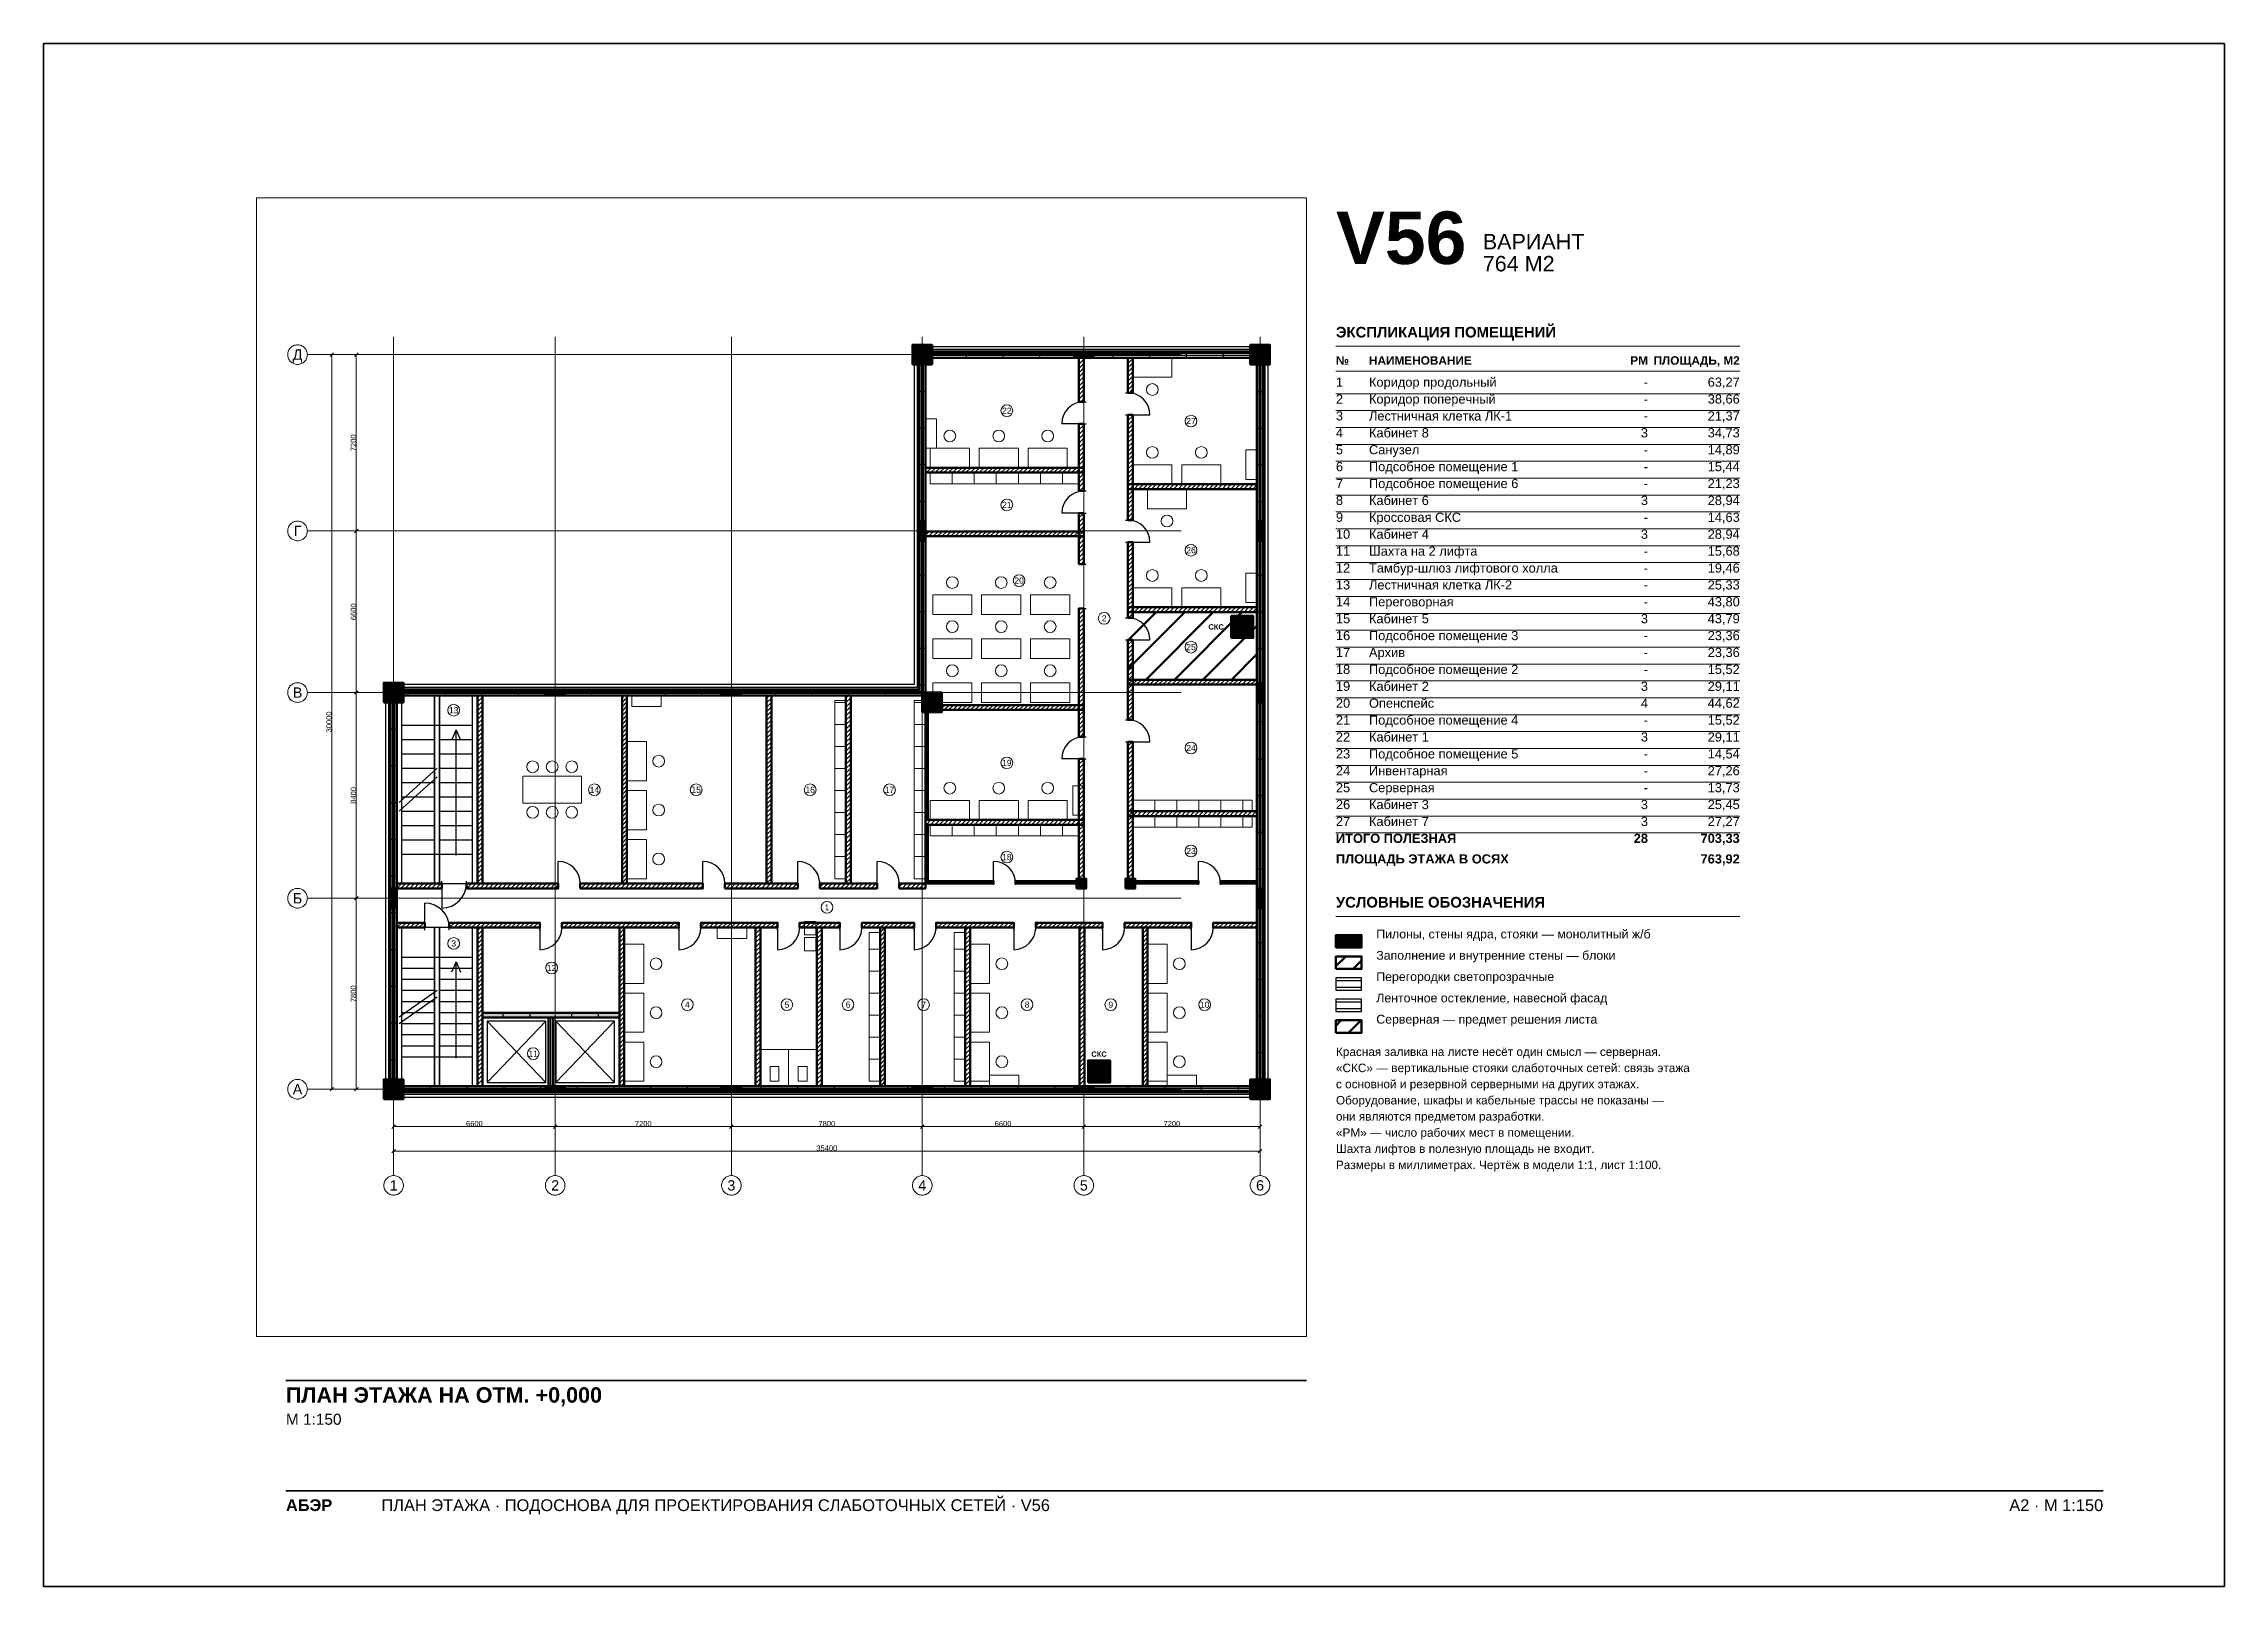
# Paper-space layout 'A2-1-100' of a CAD drawing. Header units: millimetres. Extents: x 0 to 594, y 0 to 420.
# The model-space entities are those that its viewports show. They can reach past a viewport. Long polylines and large blocks are cut down to what shows.
import ezdxf
from ezdxf.enums import TextEntityAlignment as Align

# ---------------------------------------------------------------- set-up
doc = ezdxf.new("R2010")
doc.units = ezdxf.units.MM
doc.linetypes.add('CENTER2', pattern=[2.541, 1.587, -0.318, 0.318, -0.318])
for name, color, linetype, lineweight in [('A-ANNO-LEGEND', 7, 'CONTINUOUS', 18), ('A-ANNO-NOTES', 8, 'CONTINUOUS', 13), ('A-ANNO-ROOM', 7, 'CONTINUOUS', 18), ('A-ANNO-TABLE', 7, 'CONTINUOUS', 18), ('A-DIMS', 8, 'CONTINUOUS', 13), ('A-DOOR', 3, 'CONTINUOUS', 25), ('A-ELEV', 7, 'CONTINUOUS', 25), ('A-FACADE-PANEL', 8, 'CONTINUOUS', 25), ('A-FURN', 8, 'CONTINUOUS', 18), ('A-GLAZ-RIBBON', 5, 'CONTINUOUS', 25), ('A-GRID', 8, 'CENTER2', 13), ('A-HATCH', 9, 'CONTINUOUS', 9), ('A-OUTLINE', 7, 'CONTINUOUS', 50), ('A-SANI', 8, 'CONTINUOUS', 18), ('A-STAIR', 7, 'CONTINUOUS', 25), ('A-TITLE', 7, 'CONTINUOUS', 35), ('A-VIEWPORT', 8, 'CONTINUOUS', 9), ('A-WALL-BLOCK', 9, 'CONTINUOUS', 50), ('A-WALL-GLASS', 4, 'CONTINUOUS', 25), ('A-WALL-RC', 7, 'CONTINUOUS', 50), ('E-SCS-RISER', 1, 'CONTINUOUS', 50), ('E-SERVER-ROOM', 1, 'CONTINUOUS', 50)]:
    doc.layers.add(name, color=color, linetype=linetype, lineweight=lineweight)
doc.styles.add('Arial', font='arial.ttf')
doc.styles.add('Arial-Bold', font='arialbd.ttf')
doc.styles.get("Standard").update_dxf_attribs({"font": 'arial.ttf'})

psp = doc.layouts.new('A2-1-100')

# ---------------------------------------------------------------- texts
at = {"layer": 'A-ANNO-LEGEND'}
for s, height, style, p in [('УСЛОВНЫЕ ОБОЗНАЧЕНИЯ', 2.9, 'Arial-Bold', (352, 184.8)), ('Пилоны, стены ядра, стояки — монолитный ж/б', 2.4, 'Arial', (363, 176.4)), ('Заполнение и внутренние стены — блоки', 2.4, 'Arial', (363, 170.6)), ('Перегородки светопрозрачные', 2.4, 'Arial', (363, 164.8)), ('Ленточное остекление, навесной фасад', 2.4, 'Arial', (363, 159)), ('Серверная — предмет решения листа', 2.4, 'Arial', (363, 153.2))]:
    psp.add_text(s, height=height, dxfattribs=dict(at, style=style)).set_placement(p)
at = {"layer": 'A-ANNO-NOTES', "style": 'Arial'}
for s, p in [('Красная заливка на листе несёт один смысл — серверная.', (352, 144.4)), ('«СКС» — вертикальные стояки слаботочных сетей: связь этажа', (352, 140)), ('с основной и резервной серверными на других этажах.', (352, 135.6)), ('Оборудование, шкафы и кабельные трассы не показаны —', (352, 131.2)), ('они являются предметом разработки.', (352, 126.8)), ('«РМ» — число рабочих мест в помещении.', (352, 122.4)), ('Шахта лифтов в полезную площадь не входит.', (352, 118)), ('Размеры в миллиметрах. Чертёж в модели 1:1, лист 1:100.', (352, 113.6))]:
    psp.add_text(s, height=2.3, dxfattribs=at).set_placement(p)
at = {"layer": 'A-ANNO-TABLE'}
for s, height, style, p in [('ЭКСПЛИКАЦИЯ ПОМЕЩЕНИЙ', 2.9, 'Arial-Bold', (352, 340)), ('№', 2.3, 'Arial-Bold', (352, 332.6)), ('НАИМЕНОВАНИЕ', 2.3, 'Arial-Bold', (361, 332.6)), ('1', 2.5, 'Arial', (352, 326.6)), ('Коридор продольный', 2.5, 'Arial', (361, 326.6)), ('2', 2.5, 'Arial', (352, 322)), ('Коридор поперечный', 2.5, 'Arial', (361, 322)), ('4', 2.5, 'Arial', (352, 312.8)), ('3', 2.5, 'Arial', (352, 317.4)), ('Лестничная клетка ЛК-1', 2.5, 'Arial', (361, 317.4)), ('Кабинет 8', 2.5, 'Arial', (361, 312.8)), ('5', 2.5, 'Arial', (352, 308.2)), ('Санузел', 2.5, 'Arial', (361, 308.2)), ('6', 2.5, 'Arial', (352, 303.6)), ('Подсобное помещение 1', 2.5, 'Arial', (361, 303.6)), ('7', 2.5, 'Arial', (352, 299)), ('Подсобное помещение 6', 2.5, 'Arial', (361, 299)), ('Кабинет 6', 2.5, 'Arial', (361, 294.4)), ('8', 2.5, 'Arial', (352, 294.4)), ('9', 2.5, 'Arial', (352, 289.8)), ('Кроссовая СКС', 2.5, 'Arial', (361, 289.8)), ('10', 2.5, 'Arial', (352, 285.2)), ('Кабинет 4', 2.5, 'Arial', (361, 285.2)), ('11', 2.5, 'Arial', (352, 280.6)), ('Шахта на 2 лифта', 2.5, 'Arial', (361, 280.6)), ('12', 2.5, 'Arial', (352, 276)), ('13', 2.5, 'Arial', (352, 271.4)), ('Лестничная клетка ЛК-2', 2.5, 'Arial', (361, 271.4)), ('Тамбур-шлюз лифтового холла', 2.5, 'Arial', (361, 276)), ('14', 2.5, 'Arial', (352, 266.8)), ('Переговорная', 2.5, 'Arial', (361, 266.8)), ('15', 2.5, 'Arial', (352, 262.2)), ('Кабинет 5', 2.5, 'Arial', (361, 262.2)), ('16', 2.5, 'Arial', (352, 257.6)), ('17', 2.5, 'Arial', (352, 253)), ('Архив', 2.5, 'Arial', (361, 253)), ('Подсобное помещение 3', 2.5, 'Arial', (361, 257.6)), ('18', 2.5, 'Arial', (352, 248.4)), ('Подсобное помещение 2', 2.5, 'Arial', (361, 248.4)), ('19', 2.5, 'Arial', (352, 243.8)), ('Кабинет 2', 2.5, 'Arial', (361, 243.8)), ('20', 2.5, 'Arial', (352, 239.2)), ('Опенспейс', 2.5, 'Arial', (361, 239.2)), ('21', 2.5, 'Arial', (352, 234.6)), ('22', 2.5, 'Arial', (352, 230)), ('Подсобное помещение 4', 2.5, 'Arial', (361, 234.6)), ('Кабинет 1', 2.5, 'Arial', (361, 230)), ('23', 2.5, 'Arial', (352, 225.4)), ('Подсобное помещение 5', 2.5, 'Arial', (361, 225.4)), ('24', 2.5, 'Arial', (352, 220.8)), ('Инвентарная', 2.5, 'Arial', (361, 220.8)), ('25', 2.5, 'Arial', (352, 216.2)), ('26', 2.5, 'Arial', (352, 211.6)), ('Серверная', 2.5, 'Arial', (361, 216.2)), ('Кабинет 3', 2.5, 'Arial', (361, 211.6)), ('27', 2.5, 'Arial', (352, 207)), ('Кабинет 7', 2.5, 'Arial', (361, 207)), ('ИТОГО ПОЛЕЗНАЯ', 2.5, 'Arial-Bold', (352, 202.4)), ('ПЛОЩАДЬ ЭТАЖА В ОСЯХ', 2.5, 'Arial-Bold', (352, 196.8))]:
    psp.add_text(s, height=height, dxfattribs=dict(at, style=style)).set_placement(p)
for s, height, style, p in [('РМ', 2.3, 'Arial-Bold', (437, 332.6)), ('ПЛОЩАДЬ, М2', 2.3, 'Arial-Bold', (462, 332.6)), ('-', 2.5, 'Arial', (437, 326.6)), ('63,27', 2.5, 'Arial', (462, 326.6)), ('-', 2.5, 'Arial', (437, 322)), ('38,66', 2.5, 'Arial', (462, 322)), ('3', 2.5, 'Arial', (437, 312.8)), ('-', 2.5, 'Arial', (437, 317.4)), ('34,73', 2.5, 'Arial', (462, 312.8)), ('21,37', 2.5, 'Arial', (462, 317.4)), ('-', 2.5, 'Arial', (437, 308.2)), ('14,89', 2.5, 'Arial', (462, 308.2)), ('-', 2.5, 'Arial', (437, 303.6)), ('15,44', 2.5, 'Arial', (462, 303.6)), ('-', 2.5, 'Arial', (437, 299)), ('21,23', 2.5, 'Arial', (462, 299)), ('3', 2.5, 'Arial', (437, 294.4)), ('28,94', 2.5, 'Arial', (462, 294.4)), ('14,63', 2.5, 'Arial', (462, 289.8)), ('3', 2.5, 'Arial', (437, 285.2)), ('-', 2.5, 'Arial', (437, 289.8)), ('28,94', 2.5, 'Arial', (462, 285.2)), ('-', 2.5, 'Arial', (437, 280.6)), ('15,68', 2.5, 'Arial', (462, 280.6)), ('-', 2.5, 'Arial', (437, 276)), ('25,33', 2.5, 'Arial', (462, 271.4)), ('19,46', 2.5, 'Arial', (462, 276)), ('-', 2.5, 'Arial', (437, 271.4)), ('-', 2.5, 'Arial', (437, 266.8)), ('43,80', 2.5, 'Arial', (462, 266.8)), ('3', 2.5, 'Arial', (437, 262.2)), ('43,79', 2.5, 'Arial', (462, 262.2)), ('-', 2.5, 'Arial', (437, 257.6)), ('23,36', 2.5, 'Arial', (462, 257.6)), ('23,36', 2.5, 'Arial', (462, 253)), ('-', 2.5, 'Arial', (437, 253)), ('-', 2.5, 'Arial', (437, 248.4)), ('15,52', 2.5, 'Arial', (462, 248.4)), ('3', 2.5, 'Arial', (437, 243.8)), ('29,11', 2.5, 'Arial', (462, 243.8)), ('4', 2.5, 'Arial', (437, 239.2)), ('44,62', 2.5, 'Arial', (462, 239.2)), ('3', 2.5, 'Arial', (437, 230)), ('-', 2.5, 'Arial', (437, 234.6)), ('29,11', 2.5, 'Arial', (462, 230)), ('15,52', 2.5, 'Arial', (462, 234.6)), ('-', 2.5, 'Arial', (437, 225.4)), ('14,54', 2.5, 'Arial', (462, 225.4)), ('-', 2.5, 'Arial', (437, 220.8)), ('27,26', 2.5, 'Arial', (462, 220.8)), ('3', 2.5, 'Arial', (437, 211.6)), ('-', 2.5, 'Arial', (437, 216.2)), ('25,45', 2.5, 'Arial', (462, 211.6)), ('13,73', 2.5, 'Arial', (462, 216.2)), ('3', 2.5, 'Arial', (437, 207)), ('27,27', 2.5, 'Arial', (462, 207)), ('28', 2.5, 'Arial-Bold', (437, 202.4)), ('703,33', 2.5, 'Arial-Bold', (462, 202.4)), ('763,92', 2.5, 'Arial-Bold', (462, 196.8))]:
    psp.add_text(s, height=height, dxfattribs=dict(at, style=style)).set_placement(p, align=Align.RIGHT)
at = {"layer": 'A-TITLE'}
for s, height, style, p in [('V56', 14.3, 'Arial-Bold', (352, 360)), ('ВАРИАНТ', 4.2, 'Arial', (392, 364)), ('764 М2', 4.2, 'Arial', (392, 358)), ('ПЛАН ЭТАЖА НА ОТМ. +0,000', 4.2, 'Arial-Bold', (66, 50)), ('М 1:150', 3, 'Arial', (66, 44)), ('ПЛАН ЭТАЖА · ПОДОСНОВА ДЛЯ ПРОЕКТИРОВАНИЯ СЛАБОТОЧНЫХ СЕТЕЙ · V56', 3.2, 'Arial', (92, 20.5)), ('АБЭР', 3.2, 'Arial-Bold', (66, 20.5))]:
    psp.add_text(s, height=height, dxfattribs=dict(at, style=style)).set_placement(p)
at = {"layer": 'A-TITLE', "style": 'Arial'}
psp.add_text('A2 · М 1:150', height=3.2, dxfattribs=at).set_placement((561, 20.5), align=Align.RIGHT)

msp = doc.modelspace()

# ---------------------------------------------------------------- texts
at = {"layer": 'A-ANNO-ROOM'}
for s, p in [('22', (25055, 27710)), ('27', (32580, 27286)), ('21', (25055, 23863)), ('26', (32580, 22012)), ('20', (25555, 20772)), ('2', (29030, 19230)), ('25', (32580, 18055)), ('13', (2455, 15480)), ('19', (25055, 13327)), ('24', (32580, 13937)), ('14', (8205, 12230)), ('15', (12362, 12230)), ('16', (17018, 12230)), ('17', (20262, 12230)), ('23', (32580, 9730)), ('18', (25055, 9480)), ('1', (17705, 7430)), ('3', (2455, 5955)), ('12', (6455, 4955)), ('4', (12005, 3455)), ('5', (16069, 3455)), ('6', (18569, 3455)), ('7', (21653, 3455)), ('8', (25881, 3455)), ('9', (29301, 3455)), ('10', (33135, 3455)), ('11', (5705, 1455))]:
    msp.add_text(s, height=250, dxfattribs=at).set_placement(p, align=Align.MIDDLE_CENTER)
at = {"layer": 'A-DIMS'}
for s, p in [('7200', (-1645, 26400)), ('6600', (-1645, 19500)), ('30000', (-2645, 15000)), ('8400', (-1645, 12000)), ('7800', (-1645, 3900))]:
    msp.add_text(s, height=220, rotation=90, dxfattribs=at).set_placement(p, align=Align.MIDDLE_CENTER)
for s, p in [('6600', (3300, -1405)), ('7200', (10200, -1405)), ('7800', (17700, -1405)), ('6600', (24900, -1405)), ('7200', (31800, -1405)), ('35400', (17700, -2405))]:
    msp.add_text(s, height=220, dxfattribs=at).set_placement(p, align=Align.MIDDLE_CENTER)
at = {"layer": 'A-GRID'}
for s, p in [('Д', (-3925, 30000)), ('Г', (-3925, 22800)), ('В', (-3925, 16200)), ('Б', (-3925, 7800)), ('А', (-3925, 0)), ('1', (0, -3925)), ('2', (6600, -3925)), ('3', (13800, -3925)), ('4', (21600, -3925)), ('5', (28200, -3925)), ('6', (35400, -3925))]:
    msp.add_text(s, height=420, dxfattribs=at).set_placement(p, align=Align.MIDDLE_CENTER)
at = {"layer": 'E-SCS-RISER', "style": 'Arial-Bold'}
for p in [(33605, 18882), (28821, 1435)]:
    msp.add_text('СКС', height=220, dxfattribs=at).set_placement(p, align=Align.MIDDLE_CENTER)

# ---------------------------------------------------------------- hatches: boundary and pattern name
at = {"layer": 'A-HATCH'}
h = msp.add_hatch(dxfattribs=at)
h.set_pattern_fill('ANSI31', scale=40)
h.paths.add_polyline_path([(28000, 28077.5), (28200, 28077.5), (28200, 29875), (28200, 29875), (28000, 29875), (28000, 29875)])
h = msp.add_hatch(dxfattribs=at)
h.set_pattern_fill('ANSI31', scale=40)
h.paths.add_polyline_path([(30000, 28440.5), (30200, 28440.5), (30200, 29875), (30200, 29875), (30000, 29875), (30000, 29875)])
h = msp.add_hatch(dxfattribs=at)
h.set_pattern_fill('ANSI31', scale=40)
h.paths.add_polyline_path([(28000, 24431.5), (28200, 24431.5), (28200, 27177.5), (28000, 27177.5)])
h = msp.add_hatch(dxfattribs=at)
h.set_pattern_fill('ANSI31', scale=40)
h.paths.add_polyline_path([(30000, 23244), (30200, 23244), (30200, 27540.5), (30000, 27540.5)])
h = msp.add_hatch(dxfattribs=at)
h.set_pattern_fill('ANSI31', scale=40)
h.paths.add_polyline_path([(21725, 25180), (21725, 25180), (28200, 25180), (28200, 25380), (21725, 25380), (21725, 25380)])
h = msp.add_hatch(dxfattribs=at)
h.set_pattern_fill('ANSI31', scale=40)
h.paths.add_polyline_path([(30000, 24506), (35275, 24506), (35275, 24506), (35275, 24706), (35275, 24706), (30000, 24706)])
h = msp.add_hatch(dxfattribs=at)
h.set_pattern_fill('ANSI31', scale=40)
h.paths.add_polyline_path([(28000, 21437.5), (28200, 21437.5), (28200, 23531.5), (28000, 23531.5)])
h = msp.add_hatch(dxfattribs=at)
h.set_pattern_fill('ANSI31', scale=40)
h.paths.add_polyline_path([(21725, 22583), (21725, 22583), (28200, 22583), (28200, 22783), (21725, 22783), (21725, 22783)])
h = msp.add_hatch(dxfattribs=at)
h.set_pattern_fill('ANSI31', scale=40)
h.paths.add_polyline_path([(30000, 19253.5), (30200, 19253.5), (30200, 22344), (30000, 22344)])
h = msp.add_hatch(dxfattribs=at)
h.set_pattern_fill('ANSI31', scale=40)
h.paths.add_polyline_path([(28000, 14394.5), (28200, 14394.5), (28200, 19637.5), (28000, 19637.5)])
h = msp.add_hatch(dxfattribs=at)
h.set_pattern_fill('ANSI31', scale=40)
h.paths.add_polyline_path([(30000, 19482), (35275, 19482), (35275, 19482), (35275, 19682), (35275, 19682), (30000, 19682)])
h = msp.add_hatch(dxfattribs=at)
h.set_pattern_fill('ANSI31', scale=40)
h.paths.add_polyline_path([(30000, 15091), (30200, 15091), (30200, 18353.5), (30000, 18353.5)])
h = msp.add_hatch(dxfattribs=at)
h.set_pattern_fill('ANSI31', scale=40)
h.paths.add_polyline_path([(3425, 8400), (3625, 8400), (3625, 16075), (3625, 16075), (3425, 16075), (3425, 16075)])
h = msp.add_hatch(dxfattribs=at)
h.set_pattern_fill('ANSI31', scale=40)
h.paths.add_polyline_path([(9332, 8400), (9532, 8400), (9532, 16075), (9532, 16075), (9332, 16075), (9332, 16075)])
h = msp.add_hatch(dxfattribs=at)
h.set_pattern_fill('ANSI31', scale=40)
h.paths.add_polyline_path([(15238, 8400), (15438, 8400), (15438, 16075), (15438, 16075), (15238, 16075), (15238, 16075)])
h = msp.add_hatch(dxfattribs=at)
h.set_pattern_fill('ANSI31', scale=40)
h.paths.add_polyline_path([(18482, 8400), (18682, 8400), (18682, 16075), (18682, 16075), (18482, 16075), (18482, 16075)])
h = msp.add_hatch(dxfattribs=at)
h.set_pattern_fill('ANSI31', scale=40)
h.paths.add_polyline_path([(21725, 15692), (21825, 15692), (21825, 16075), (21825, 16075), (21725, 16075), (21725, 16075)])
h = msp.add_hatch(dxfattribs=at)
h.set_pattern_fill('ANSI31', scale=40)
h.paths.add_polyline_path([(30000, 16525), (35275, 16525), (35275, 16525), (35275, 16725), (35275, 16725), (30000, 16725)])
h = msp.add_hatch(dxfattribs=at)
h.set_pattern_fill('ANSI31', scale=40)
h.paths.add_polyline_path([(21725, 15492), (28200, 15492), (28200, 15692), (21725, 15692)])
h = msp.add_hatch(dxfattribs=at)
h.set_pattern_fill('ANSI31', scale=40)
h.paths.add_polyline_path([(21725, 10997), (21825, 10997), (21825, 15492), (21725, 15492)])
h = msp.add_hatch(dxfattribs=at)
h.set_pattern_fill('ANSI31', scale=40)
h.paths.add_polyline_path([(28000, 8400), (28200, 8400), (28200, 13494.5), (28000, 13494.5)])
h = msp.add_hatch(dxfattribs=at)
h.set_pattern_fill('ANSI31', scale=40)
h.paths.add_polyline_path([(30000, 8400), (30200, 8400), (30200, 14191), (30000, 14191)])
h = msp.add_hatch(dxfattribs=at)
h.set_pattern_fill('ANSI31', scale=40)
h.paths.add_polyline_path([(21725, 10797), (28200, 10797), (28200, 10997), (21725, 10997)])
h = msp.add_hatch(dxfattribs=at)
h.set_pattern_fill('ANSI31', scale=40)
h.paths.add_polyline_path([(21725, 8500), (21825, 8500), (21825, 10797), (21725, 10797)])
h = msp.add_hatch(dxfattribs=at)
h.set_pattern_fill('ANSI31', scale=40)
h.paths.add_polyline_path([(30000, 11157), (35275, 11157), (35275, 11157), (35275, 11357), (35275, 11357), (30000, 11357)])
h = msp.add_hatch(dxfattribs=at)
h.set_pattern_fill('ANSI31', scale=40)
h.paths.add_polyline_path([(125, 8200), (125, 8200), (1975, 8200), (1975, 8400), (125, 8400), (125, 8400)])
h = msp.add_hatch(dxfattribs=at)
h.set_pattern_fill('ANSI31', scale=40)
h.paths.add_polyline_path([(2975, 8200), (6728.5, 8200), (6728.5, 8400), (2975, 8400)])
h = msp.add_hatch(dxfattribs=at)
h.set_pattern_fill('ANSI31', scale=40)
h.paths.add_polyline_path([(7628.5, 8200), (12635, 8200), (12635, 8400), (7628.5, 8400)])
h = msp.add_hatch(dxfattribs=at)
h.set_pattern_fill('ANSI31', scale=40)
h.paths.add_polyline_path([(13535, 8200), (16510, 8200), (16510, 8400), (13535, 8400)])
h = msp.add_hatch(dxfattribs=at)
h.set_pattern_fill('ANSI31', scale=40)
h.paths.add_polyline_path([(17410, 8200), (19753.5, 8200), (19753.5, 8400), (17410, 8400)])
h = msp.add_hatch(dxfattribs=at)
h.set_pattern_fill('ANSI31', scale=40)
h.paths.add_polyline_path([(20653.5, 8200), (21725, 8200), (21725, 8400), (20653.5, 8400)])
h = msp.add_hatch(dxfattribs=at)
h.set_pattern_fill('ANSI31', scale=40)
h.paths.add_polyline_path([(21725, 8400), (24512.5, 8400), (24512.5, 8500), (21725, 8500)])
h = msp.add_hatch(dxfattribs=at)
h.set_pattern_fill('ANSI31', scale=40)
h.paths.add_polyline_path([(25412.5, 8400), (28000, 8400), (28000, 8500), (25412.5, 8500)])
h = msp.add_hatch(dxfattribs=at)
h.set_pattern_fill('ANSI31', scale=40)
h.paths.add_polyline_path([(30200, 8400), (32887.5, 8400), (32887.5, 8500), (30200, 8500)])
h = msp.add_hatch(dxfattribs=at)
h.set_pattern_fill('ANSI31', scale=40)
h.paths.add_polyline_path([(33787.5, 8400), (35275, 8400), (35275, 8400), (35275, 8500), (35275, 8500), (33787.5, 8500)])
h = msp.add_hatch(dxfattribs=at)
h.set_pattern_fill('ANSI31', scale=40)
h.paths.add_polyline_path([(125, 6600), (125, 6600), (1275, 6600), (1275, 6800), (125, 6800), (125, 6800)])
h = msp.add_hatch(dxfattribs=at)
h.set_pattern_fill('ANSI31', scale=40)
h.paths.add_polyline_path([(2275, 6600), (5975, 6600), (5975, 6800), (2275, 6800)])
h = msp.add_hatch(dxfattribs=at)
h.set_pattern_fill('ANSI31', scale=40)
h.paths.add_polyline_path([(3425, 125), (3625, 125), (3625, 125), (3625, 6600), (3425, 6600), (3425, 125)])
h = msp.add_hatch(dxfattribs=at)
h.set_pattern_fill('ANSI31', scale=40)
h.paths.add_polyline_path([(6875, 6600), (11657, 6600), (11657, 6800), (6875, 6800)])
h = msp.add_hatch(dxfattribs=at)
h.set_pattern_fill('ANSI31', scale=40)
h.paths.add_polyline_path([(9225, 125), (9425, 125), (9425, 125), (9425, 6600), (9225, 6600), (9225, 125)])
h = msp.add_hatch(dxfattribs=at)
h.set_pattern_fill('ANSI31', scale=40)
h.paths.add_polyline_path([(12557, 6600), (15689, 6600), (15689, 6800), (12557, 6800)])
h = msp.add_hatch(dxfattribs=at)
h.set_pattern_fill('ANSI31', scale=40)
h.paths.add_polyline_path([(14789, 125), (14989, 125), (14989, 125), (14989, 6600), (14789, 6600), (14789, 125)])
h = msp.add_hatch(dxfattribs=at)
h.set_pattern_fill('ANSI31', scale=40)
h.paths.add_polyline_path([(16589, 6600), (18231, 6600), (18231, 6800), (16589, 6800)])
h = msp.add_hatch(dxfattribs=at)
h.set_pattern_fill('ANSI31', scale=40)
h.paths.add_polyline_path([(17289, 125), (17489, 125), (17489, 125), (17489, 6600), (17289, 6600), (17289, 125)])
h = msp.add_hatch(dxfattribs=at)
h.set_pattern_fill('ANSI31', scale=40)
h.paths.add_polyline_path([(19131, 6600), (21262, 6600), (21262, 6800), (19131, 6800)])
h = msp.add_hatch(dxfattribs=at)
h.set_pattern_fill('ANSI31', scale=40)
h.paths.add_polyline_path([(19873, 125), (20073, 125), (20073, 125), (20073, 6600), (19873, 6600), (19873, 125)])
h = msp.add_hatch(dxfattribs=at)
h.set_pattern_fill('ANSI31', scale=40)
h.paths.add_polyline_path([(22162, 6600), (25336, 6600), (25336, 6800), (22162, 6800)])
h = msp.add_hatch(dxfattribs=at)
h.set_pattern_fill('ANSI31', scale=40)
h.paths.add_polyline_path([(23351, 125), (23551, 125), (23551, 125), (23551, 6600), (23351, 6600), (23351, 125)])
h = msp.add_hatch(dxfattribs=at)
h.set_pattern_fill('ANSI31', scale=40)
h.paths.add_polyline_path([(26236, 6600), (28963, 6600), (28963, 6800), (26236, 6800)])
h = msp.add_hatch(dxfattribs=at)
h.set_pattern_fill('ANSI31', scale=40)
h.paths.add_polyline_path([(28021, 125), (28221, 125), (28221, 125), (28221, 6600), (28021, 6600), (28021, 125)])
h = msp.add_hatch(dxfattribs=at)
h.set_pattern_fill('ANSI31', scale=40)
h.paths.add_polyline_path([(29863, 6600), (32590, 6600), (32590, 6800), (29863, 6800)])
h = msp.add_hatch(dxfattribs=at)
h.set_pattern_fill('ANSI31', scale=40)
h.paths.add_polyline_path([(30605, 125), (30805, 125), (30805, 125), (30805, 6600), (30605, 6600), (30605, 125)])
h = msp.add_hatch(dxfattribs=at)
h.set_pattern_fill('ANSI31', scale=40)
h.paths.add_polyline_path([(33490, 6600), (35275, 6600), (35275, 6600), (35275, 6800), (35275, 6800), (33490, 6800)])
at = {"layer": 'A-WALL-RC'}
h = msp.add_hatch(color=7, dxfattribs=at)
h.dxf.hatch_style = 1
h.paths.add_polyline_path([(21200, 29600), (22000, 29600), (22000, 30400), (21200, 30400)])
h = msp.add_hatch(color=7, dxfattribs=at)
h.dxf.hatch_style = 1
h.paths.add_polyline_path([(35000, 29600), (35800, 29600), (35800, 30400), (35000, 30400)])
h = msp.add_hatch(color=7, dxfattribs=at)
h.dxf.hatch_style = 1
h.paths.add_polyline_path([(27800, 29875), (28600, 29875), (28600, 30125), (27800, 30125)])
h = msp.add_hatch(color=7, dxfattribs=at)
h.dxf.hatch_style = 1
h.paths.add_polyline_path([(21475, 22400), (21725, 22400), (21725, 23200), (21475, 23200)])
h = msp.add_hatch(color=7, dxfattribs=at)
h.dxf.hatch_style = 1
h.paths.add_polyline_path([(35275, 22400), (35525, 22400), (35525, 23200), (35275, 23200)])
h = msp.add_hatch(color=7, dxfattribs=at)
h.dxf.hatch_style = 1
h.paths.add_polyline_path([(-400, 15800), (400, 15800), (400, 16600), (-400, 16600)])
h = msp.add_hatch(color=7, dxfattribs=at)
h.dxf.hatch_style = 1
h.paths.add_polyline_path([(6200, 16075), (7000, 16075), (7000, 16325), (6200, 16325)])
h = msp.add_hatch(color=7, dxfattribs=at)
h.dxf.hatch_style = 1
h.paths.add_polyline_path([(13400, 16075), (14200, 16075), (14200, 16325), (13400, 16325)])
h = msp.add_hatch(color=7, dxfattribs=at)
h.dxf.hatch_style = 1
h.paths.add_polyline_path([(21600, 15400), (22400, 15400), (22400, 16200), (21600, 16200)])
h = msp.add_hatch(color=7, dxfattribs=at)
h.dxf.hatch_style = 1
h.paths.add_polyline_path([(35275, 15800), (35525, 15800), (35525, 16600), (35275, 16600)])
h = msp.add_hatch(color=7, dxfattribs=at)
h.dxf.hatch_style = 1
h.paths.add_polyline_path([(-125, 7400), (125, 7400), (125, 8200), (-125, 8200)])
h = msp.add_hatch(color=7, dxfattribs=at)
h.dxf.hatch_style = 1
h.paths.add_polyline_path([(27900, 8200), (28300, 8200), (28300, 8600), (27900, 8600)])
h = msp.add_hatch(color=7, dxfattribs=at)
h.dxf.hatch_style = 1
h.paths.add_polyline_path([(29900, 8200), (30300, 8200), (30300, 8600), (29900, 8600)])
h = msp.add_hatch(color=7, dxfattribs=at)
h.dxf.hatch_style = 1
h.paths.add_polyline_path([(35275, 7400), (35525, 7400), (35525, 8200), (35275, 8200)])
h = msp.add_hatch(color=7, dxfattribs=at)
h.dxf.hatch_style = 1
h.paths.add_polyline_path([(3625, 2925), (9225, 2925), (9225, 3125), (3625, 3125)])
h = msp.add_hatch(color=7, dxfattribs=at)
h.dxf.hatch_style = 1
h.paths.add_polyline_path([(6325, 125), (6525, 125), (6525, 125), (6525, 2925), (6325, 2925), (6325, 125)])
h = msp.add_hatch(color=7, dxfattribs=at)
h.dxf.hatch_style = 1
h.paths.add_polyline_path([(-400, -400), (400, -400), (400, 400), (-400, 400)])
h = msp.add_hatch(color=7, dxfattribs=at)
h.dxf.hatch_style = 1
h.paths.add_polyline_path([(6200, -125), (7000, -125), (7000, 125), (6200, 125)])
h = msp.add_hatch(color=7, dxfattribs=at)
h.dxf.hatch_style = 1
h.paths.add_polyline_path([(13400, -125), (14200, -125), (14200, 125), (13400, 125)])
h = msp.add_hatch(color=7, dxfattribs=at)
h.dxf.hatch_style = 1
h.paths.add_polyline_path([(21200, -125), (22000, -125), (22000, 125), (21200, 125)])
h = msp.add_hatch(color=7, dxfattribs=at)
h.dxf.hatch_style = 1
h.paths.add_polyline_path([(27800, -125), (28600, -125), (28600, 125), (27800, 125)])
h = msp.add_hatch(color=7, dxfattribs=at)
h.dxf.hatch_style = 1
h.paths.add_polyline_path([(35000, -400), (35800, -400), (35800, 400), (35000, 400)])
at = {"layer": 'E-SCS-RISER'}
h = msp.add_hatch(color=7, dxfattribs=at)
h.dxf.hatch_style = 1
h.paths.add_polyline_path([(34225, 18432), (35125, 18432), (35125, 19332), (34225, 19332)])
h = msp.add_hatch(color=7, dxfattribs=at)
h.dxf.hatch_style = 1
h.paths.add_polyline_path([(28371, 275), (29271, 275), (29271, 1175), (28371, 1175)])
at = {"layer": 'E-SERVER-ROOM'}
h = msp.add_hatch(dxfattribs=at)
h.set_pattern_fill('ANSI31', scale=260)
h.paths.add_polyline_path([(30000, 16725), (35275, 16725), (35275, 19482), (30000, 19482)])

# ---------------------------------------------------------------- linework, layer by layer
at = {"layer": 'A-ANNO-ROOM'}
for centre in [(25055, 27710), (32580, 27286), (25055, 23863), (32580, 22012), (25555, 20772), (29030, 19230), (32580, 18055), (2455, 15480), (25055, 13327), (32580, 13937), (8205, 12230), (12362, 12230), (17018, 12230), (20262, 12230), (32580, 9730), (25055, 9480), (17705, 7430), (2455, 5955), (6455, 4955), (12005, 3455), (16069, 3455), (18569, 3455), (21653, 3455), (25881, 3455), (29301, 3455), (33135, 3455), (5705, 1455)]:
    msp.add_circle(centre, 240, dxfattribs=at)
at = {"layer": 'A-DIMS'}
for p, q in [((-2595.71, 29929.29), (-2454.29, 30070.71)), ((-2525, 0), (-2525, 30000)), ((-1595.71, 29929.29), (-1454.29, 30070.71)), ((-1525, 22800), (-1525, 30000)), ((-1595.71, 22729.29), (-1454.29, 22870.71)), ((-1595.71, 22729.29), (-1454.29, 22870.71)), ((-1525, 16200), (-1525, 22800)), ((-1595.71, 16129.29), (-1454.29, 16270.71)), ((-1595.71, 16129.29), (-1454.29, 16270.71)), ((-1525, 7800), (-1525, 16200)), ((-1595.71, 7729.29), (-1454.29, 7870.71)), ((-1595.71, 7729.29), (-1454.29, 7870.71)), ((-1525, 0), (-1525, 7800)), ((-2595.71, -70.71), (-2454.29, 70.71)), ((-1595.71, -70.71), (-1454.29, 70.71)), ((-70.71, -1595.71), (70.71, -1454.29)), ((0, -1525), (6600, -1525)), ((6529.29, -1595.71), (6670.71, -1454.29)), ((6529.29, -1595.71), (6670.71, -1454.29)), ((6600, -1525), (13800, -1525)), ((13729.29, -1595.71), (13870.71, -1454.29)), ((13729.29, -1595.71), (13870.71, -1454.29)), ((13800, -1525), (21600, -1525)), ((21529.29, -1595.71), (21670.71, -1454.29)), ((21529.29, -1595.71), (21670.71, -1454.29)), ((21600, -1525), (28200, -1525)), ((28129.29, -1595.71), (28270.71, -1454.29)), ((28129.29, -1595.71), (28270.71, -1454.29)), ((28200, -1525), (35400, -1525)), ((35329.29, -1595.71), (35470.71, -1454.29)), ((-70.71, -2595.71), (70.71, -2454.29)), ((0, -2525), (35400, -2525)), ((35329.29, -2595.71), (35470.71, -2454.29))]:
    msp.add_line(p, q, dxfattribs=at)
at = {"layer": 'A-DOOR'}
for p, q in [((28100, 28077.5), (28300, 28077.5)), ((29900, 28440.5), (30100, 28440.5)), ((28200, 27177.5), (27300, 27177.5)), ((28100, 27177.5), (28300, 27177.5)), ((29900, 27540.5), (30100, 27540.5)), ((30000, 27540.5), (30900, 27540.5)), ((28100, 24431.5), (28300, 24431.5)), ((28200, 23531.5), (27300, 23531.5)), ((28100, 23531.5), (28300, 23531.5)), ((29900, 23244), (30100, 23244)), ((29900, 22344), (30100, 22344)), ((30000, 22344), (30900, 22344)), ((28100, 21437.5), (28300, 21437.5)), ((28100, 19637.5), (28300, 19637.5)), ((29900, 19253.5), (30100, 19253.5)), ((29900, 18353.5), (30100, 18353.5)), ((30000, 18353.5), (30900, 18353.5)), ((28100, 14394.5), (28300, 14394.5)), ((29900, 15091), (30100, 15091)), ((28200, 13494.5), (27300, 13494.5)), ((28100, 13494.5), (28300, 13494.5)), ((29900, 14191), (30100, 14191)), ((30000, 14191), (30900, 14191)), ((6728.5, 8400), (6728.5, 9300)), ((12635, 8400), (12635, 9300)), ((16510, 8400), (16510, 9300)), ((19753.5, 8400), (19753.5, 9300)), ((24512.5, 8400), (24512.5, 9300)), ((32887.5, 8400), (32887.5, 9300)), ((1975, 8300), (1975, 8500)), ((1975, 8400), (1975, 7400)), ((2975, 8300), (2975, 8500)), ((6728.5, 8300), (6728.5, 8500)), ((7628.5, 8300), (7628.5, 8500)), ((12635, 8300), (12635, 8500)), ((13535, 8300), (13535, 8500)), ((16510, 8300), (16510, 8500)), ((17410, 8300), (17410, 8500)), ((19753.5, 8300), (19753.5, 8500)), ((20653.5, 8300), (20653.5, 8500)), ((24512.5, 8350), (24512.5, 8450)), ((25412.5, 8350), (25412.5, 8450)), ((32887.5, 8350), (32887.5, 8450)), ((33787.5, 8350), (33787.5, 8450)), ((1275, 6600), (1275, 7600)), ((1275, 6500), (1275, 6700)), ((2275, 6500), (2275, 6700)), ((5975, 6500), (5975, 6700)), ((5975, 6600), (5975, 5700)), ((6875, 6500), (6875, 6700)), ((11657, 6500), (11657, 6700)), ((11657, 6600), (11657, 5700)), ((12557, 6500), (12557, 6700)), ((15689, 6500), (15689, 6700)), ((15689, 6600), (15689, 5700)), ((16589, 6500), (16589, 6700)), ((18231, 6500), (18231, 6700)), ((18231, 6600), (18231, 5700)), ((19131, 6500), (19131, 6700)), ((21262, 6500), (21262, 6700)), ((21262, 6600), (21262, 5700)), ((22162, 6500), (22162, 6700)), ((25336, 6500), (25336, 6700)), ((25336, 6600), (25336, 5700)), ((26236, 6500), (26236, 6700)), ((28963, 6500), (28963, 6700)), ((28963, 6600), (28963, 5700)), ((29863, 6500), (29863, 6700)), ((32590, 6500), (32590, 6700)), ((32590, 6600), (32590, 5700)), ((33490, 6500), (33490, 6700)), ((4475, 2925), (4475, 3125)), ((5575, 2925), (5575, 3125)), ((7275, 2925), (7275, 3125)), ((8375, 2925), (8375, 3125))]:
    msp.add_line(p, q, dxfattribs=at)
for centre, radius, start, end in [((28200, 27177.5), 900, 90, 180), ((30000, 27540.5), 900, 0, 90), ((28200, 23531.5), 900, 90, 180), ((30000, 22344), 900, 0, 90), ((30000, 18353.5), 900, 0, 90), ((28200, 13494.5), 900, 90, 180), ((30000, 14191), 900, 0, 90), ((6728.5, 8400), 900, 0, 90), ((12635, 8400), 900, 0, 90), ((16510, 8400), 900, 0, 90), ((19753.5, 8400), 900, 0, 90), ((24512.5, 8400), 900, 0, 90), ((32887.5, 8400), 900, 0, 90), ((1975, 8400), 1000, -90, 0), ((1275, 6600), 1000, 0, 90), ((5975, 6600), 900, -90, 0), ((11657, 6600), 900, -90, 0), ((15689, 6600), 900, -90, 0), ((18231, 6600), 900, -90, 0), ((21262, 6600), 900, -90, 0), ((25336, 6600), 900, -90, 0), ((28963, 6600), 900, -90, 0), ((32590, 6600), 900, -90, 0)]:
    msp.add_arc(centre, radius, start, end, dxfattribs=at)
at = {"layer": 'A-ELEV'}
for p, q in [((3825, 275), (6225, 2775)), ((3825, 2775), (6225, 275)), ((6425, 125), (6425, 2925)), ((6625, 275), (9025, 2775)), ((6625, 2775), (9025, 275))]:
    msp.add_line(p, q, dxfattribs=at)
for points in [[(3825, 275), (6225, 275), (6225, 2775), (3825, 2775)], [(6625, 275), (9025, 275), (9025, 2775), (6625, 2775)]]:
    msp.add_lwpolyline(points, close=True, dxfattribs=at)
at = {"layer": 'A-FACADE-PANEL'}
for points in [[(35725, 30325), (21275, 30325), (21275, 16525), (-325, 16525), (-325, -325), (35725, -325)], [(35605, 30205), (21395, 30205), (21395, 16405), (-205, 16405), (-205, -205), (35605, -205)]]:
    msp.add_lwpolyline(points, close=True, dxfattribs=at)
at = {"layer": 'A-FURN'}
for p, q in [((22825, 24730), (22825, 25180)), ((23725, 24730), (23725, 25180)), ((24625, 24730), (24625, 25180)), ((25525, 24730), (25525, 25180)), ((26425, 24730), (26425, 25180)), ((27325, 24730), (27325, 25180)), ((18032, 15800), (18482, 15800)), ((21275, 15800), (21725, 15800)), ((18032, 14900), (18482, 14900)), ((21275, 14900), (21725, 14900)), ((18032, 14000), (18482, 14000)), ((21275, 14000), (21725, 14000)), ((18032, 13100), (18482, 13100)), ((21275, 13100), (21725, 13100)), ((18032, 12200), (18482, 12200)), ((21275, 12200), (21725, 12200)), ((31100, 11357), (31100, 11807)), ((32000, 11357), (32000, 11807)), ((32900, 11357), (32900, 11807)), ((33800, 11357), (33800, 11807)), ((34700, 11357), (34700, 11807)), ((18032, 11300), (18482, 11300)), ((21275, 11300), (21725, 11300)), ((22825, 10347), (22825, 10797)), ((23725, 10347), (23725, 10797)), ((24625, 10347), (24625, 10797)), ((25525, 10347), (25525, 10797)), ((26425, 10347), (26425, 10797)), ((27325, 10347), (27325, 10797)), ((31100, 10707), (31100, 11157)), ((32000, 10707), (32000, 11157)), ((32900, 10707), (32900, 11157)), ((33800, 10707), (33800, 11157)), ((34700, 10707), (34700, 11157)), ((18032, 10400), (18482, 10400)), ((21275, 10400), (21725, 10400)), ((18032, 9500), (18482, 9500)), ((21275, 9500), (21725, 9500)), ((19423, 5725), (19873, 5725)), ((22901, 5725), (23351, 5725)), ((19423, 4825), (19873, 4825)), ((22901, 4825), (23351, 4825)), ((19423, 3925), (19873, 3925)), ((22901, 3925), (23351, 3925)), ((19423, 3025), (19873, 3025)), ((22901, 3025), (23351, 3025)), ((19423, 2125), (19873, 2125)), ((22901, 2125), (23351, 2125)), ((19423, 1225), (19873, 1225)), ((22901, 1225), (23351, 1225))]:
    msp.add_line(p, q, dxfattribs=at)
for points in [[(30200, 29075), (31800, 29075), (31800, 29875), (30200, 29875)], [(21725, 26180), (22175, 26180), (22175, 27380), (21725, 27380)], [(21925, 25380), (23525, 25380), (23525, 26180), (21925, 26180)], [(23925, 25380), (25525, 25380), (25525, 26180), (23925, 26180)], [(25925, 25380), (27525, 25380), (27525, 26180), (25925, 26180)], [(34825, 24906), (35275, 24906), (35275, 26106), (34825, 26106)], [(21925, 24730), (28000, 24730), (28000, 25180), (21925, 25180)], [(30200, 24706), (31800, 24706), (31800, 25506), (30200, 25506)], [(32200, 24706), (33800, 24706), (33800, 25506), (32200, 25506)], [(30800, 23706), (32400, 23706), (32400, 24506), (30800, 24506)], [(34825, 19882), (35275, 19882), (35275, 21082), (34825, 21082)], [(22025, 19392), (23625, 19392), (23625, 20192), (22025, 20192)], [(24025, 19392), (25625, 19392), (25625, 20192), (24025, 20192)], [(26025, 19392), (27625, 19392), (27625, 20192), (26025, 20192)], [(30200, 19682), (31800, 19682), (31800, 20482), (30200, 20482)], [(32200, 19682), (33800, 19682), (33800, 20482), (32200, 20482)], [(22025, 17592), (23625, 17592), (23625, 18392), (22025, 18392)], [(24025, 17592), (25625, 17592), (25625, 18392), (24025, 18392)], [(26025, 17592), (27625, 17592), (27625, 18392), (26025, 18392)], [(9732, 15625), (10932, 15625), (10932, 16075), (9732, 16075)], [(22025, 15792), (23625, 15792), (23625, 16592), (22025, 16592)], [(24025, 15792), (25625, 15792), (25625, 16592), (24025, 16592)], [(26025, 15792), (27625, 15792), (27625, 16592), (26025, 16592)], [(18032, 8600), (18482, 8600), (18482, 15875), (18032, 15875)], [(21275, 8600), (21725, 8600), (21725, 15875), (21275, 15875)], [(9532, 12600), (10332, 12600), (10332, 14200), (9532, 14200)], [(5278.5, 11687.5), (7678.5, 11687.5), (7678.5, 12787.5), (5278.5, 12787.5)], [(9532, 10600), (10332, 10600), (10332, 12200), (9532, 12200)], [(21925, 10997), (23525, 10997), (23525, 11797), (21925, 11797)], [(23925, 10997), (25525, 10997), (25525, 11797), (23925, 11797)], [(25925, 10997), (27525, 10997), (27525, 11797), (25925, 11797)], [(27750, 11197), (28200, 11197), (28200, 12397), (27750, 12397)], [(30200, 11357), (35075, 11357), (35075, 11807), (30200, 11807)], [(21925, 10347), (28000, 10347), (28000, 10797), (21925, 10797)], [(30200, 10707), (35075, 10707), (35075, 11157), (30200, 11157)], [(9532, 8600), (10332, 8600), (10332, 10200), (9532, 10200)], [(13225, 6150), (14425, 6150), (14425, 6600), (13225, 6600)], [(19423, 325), (19873, 325), (19873, 6400), (19423, 6400)], [(22901, 325), (23351, 325), (23351, 6400), (22901, 6400)], [(9425, 4325), (10225, 4325), (10225, 5925), (9425, 5925)], [(23551, 4325), (24351, 4325), (24351, 5925), (23551, 5925)], [(30805, 4325), (31605, 4325), (31605, 5925), (30805, 5925)], [(9425, 2325), (10225, 2325), (10225, 3925), (9425, 3925)], [(23551, 2325), (24351, 2325), (24351, 3925), (23551, 3925)], [(30805, 2325), (31605, 2325), (31605, 3925), (30805, 3925)], [(9425, 325), (10225, 325), (10225, 1925), (9425, 1925)], [(23551, 325), (24351, 325), (24351, 1925), (23551, 1925)], [(30805, 325), (31605, 325), (31605, 1925), (30805, 1925)], [(24351, 125), (25551, 125), (25551, 575), (24351, 575)], [(31605, 125), (32805, 125), (32805, 575), (31605, 575)]]:
    msp.add_lwpolyline(points, close=True, dxfattribs=at)
for centre in [(31000, 28575), (22725, 26680), (24725, 26680), (26725, 26680), (31000, 26006), (33000, 26006), (31600, 23206), (22825, 20692), (24825, 20692), (26825, 20692), (31000, 20982), (33000, 20982), (22825, 18892), (24825, 18892), (26825, 18892), (22825, 17092), (24825, 17092), (26825, 17092), (5678.5, 13167.5), (6478.5, 13167.5), (7278.5, 13167.5), (10832, 13400), (22725, 12297), (24725, 12297), (26725, 12297), (10832, 11400), (5678.5, 11307.5), (6478.5, 11307.5), (7278.5, 11307.5), (10832, 9400), (10725, 5125), (24851, 5125), (32105, 5125), (10725, 3125), (24851, 3125), (32105, 3125), (10725, 1125), (24851, 1125), (32105, 1125)]:
    msp.add_circle(centre, 240, dxfattribs=at)
at = {"layer": 'A-GLAZ-RIBBON'}
for p, q in [((21725, 30000), (21475, 30000)), ((21560, 30000), (21560, 16200)), ((35400, 30040), (21600, 30040)), ((35400, 29960), (21600, 29960)), ((21640, 30000), (21640, 16200)), ((21900, 29875), (21900, 30125)), ((23400, 29875), (23400, 30125)), ((24900, 29875), (24900, 30125)), ((26400, 29875), (26400, 30125)), ((27900, 29875), (27900, 30125)), ((29400, 29875), (29400, 30125)), ((30900, 29875), (30900, 30125)), ((32400, 29875), (32400, 30125)), ((33900, 29875), (33900, 30125)), ((35275, 30000), (35525, 30000)), ((35360, 0), (35360, 30000)), ((35400, 29875), (35400, 30125)), ((35440, 0), (35440, 30000)), ((21725, 28500), (21475, 28500)), ((35275, 28500), (35525, 28500)), ((21725, 27000), (21475, 27000)), ((35275, 27000), (35525, 27000)), ((21725, 25500), (21475, 25500)), ((35275, 25500), (35525, 25500)), ((21725, 24000), (21475, 24000)), ((35275, 24000), (35525, 24000)), ((21725, 22500), (21475, 22500)), ((35275, 22500), (35525, 22500)), ((21725, 21000), (21475, 21000)), ((35275, 21000), (35525, 21000)), ((21725, 19500), (21475, 19500)), ((35275, 19500), (35525, 19500)), ((21725, 18000), (21475, 18000)), ((35275, 18000), (35525, 18000)), ((125, 16200), (-125, 16200)), ((-40, 16200), (-40, 0)), ((21600, 16240), (0, 16240)), ((21600, 16160), (0, 16160)), ((40, 16200), (40, 0)), ((600, 16075), (600, 16325)), ((2100, 16075), (2100, 16325)), ((3600, 16075), (3600, 16325)), ((5100, 16075), (5100, 16325)), ((6600, 16075), (6600, 16325)), ((8100, 16075), (8100, 16325)), ((9600, 16075), (9600, 16325)), ((11100, 16075), (11100, 16325)), ((12600, 16075), (12600, 16325)), ((14100, 16075), (14100, 16325)), ((15600, 16075), (15600, 16325)), ((17100, 16075), (17100, 16325)), ((18600, 16075), (18600, 16325)), ((20100, 16075), (20100, 16325)), ((21725, 16500), (21475, 16500)), ((21600, 16075), (21600, 16325)), ((35275, 16500), (35525, 16500)), ((125, 14700), (-125, 14700)), ((35275, 15000), (35525, 15000)), ((35275, 13500), (35525, 13500)), ((125, 13200), (-125, 13200)), ((125, 11700), (-125, 11700)), ((35275, 12000), (35525, 12000)), ((125, 10200), (-125, 10200)), ((35275, 10500), (35525, 10500)), ((35275, 9000), (35525, 9000)), ((125, 8700), (-125, 8700)), ((125, 7200), (-125, 7200)), ((35275, 7500), (35525, 7500)), ((125, 5700), (-125, 5700)), ((35275, 6000), (35525, 6000)), ((35275, 4500), (35525, 4500)), ((125, 4200), (-125, 4200)), ((125, 2700), (-125, 2700)), ((35275, 3000), (35525, 3000)), ((125, 1200), (-125, 1200)), ((35275, 1500), (35525, 1500)), ((0, 125), (0, -125)), ((0, 40), (35400, 40)), ((1500, 125), (1500, -125)), ((3000, 125), (3000, -125)), ((4500, 125), (4500, -125)), ((6000, 125), (6000, -125)), ((7500, 125), (7500, -125)), ((9000, 125), (9000, -125)), ((10500, 125), (10500, -125)), ((12000, 125), (12000, -125)), ((13500, 125), (13500, -125)), ((15000, 125), (15000, -125)), ((16500, 125), (16500, -125)), ((18000, 125), (18000, -125)), ((19500, 125), (19500, -125)), ((21000, 125), (21000, -125)), ((22500, 125), (22500, -125)), ((24000, 125), (24000, -125)), ((25500, 125), (25500, -125)), ((27000, 125), (27000, -125)), ((28500, 125), (28500, -125)), ((30000, 125), (30000, -125)), ((31500, 125), (31500, -125)), ((33000, 125), (33000, -125)), ((34500, 125), (34500, -125)), ((35275, 0), (35525, 0)), ((0, -40), (35400, -40))]:
    msp.add_line(p, q, dxfattribs=at)
at = {"layer": 'A-GRID'}
for p, q in [((0, -3525), (0, 30725)), ((6600, -3525), (6600, 30725)), ((13800, -3525), (13800, 30725)), ((21600, -3525), (21600, 30725)), ((28200, -3525), (28200, 30725)), ((35400, -3525), (35400, 30725)), ((-3525, 30000), (36125, 30000)), ((-3525, 22800), (36125, 22800)), ((-3525, 16200), (36125, 16200)), ((-3525, 7800), (36125, 7800)), ((-3525, 0), (36125, 0))]:
    msp.add_line(p, q, dxfattribs=at)
for centre in [(-3925, 30000), (-3925, 22800), (-3925, 16200), (-3925, 7800), (-3925, 0), (0, -3925), (6600, -3925), (13800, -3925), (21600, -3925), (28200, -3925), (35400, -3925)]:
    msp.add_circle(centre, 400, dxfattribs=at)
at = {"layer": 'A-OUTLINE'}
for points in [[(35525, 30125), (21475, 30125), (21475, 16325), (-125, 16325), (-125, -125), (35525, -125)], [(35275, 29875), (21725, 29875), (21725, 16075), (125, 16075), (125, 125), (35275, 125)]]:
    msp.add_lwpolyline(points, close=True, dxfattribs=at)
at = {"layer": 'A-SANI'}
for points in [[(16789, 6300), (17249, 6300), (17249, 6850), (16789, 6850)], [(16789, 5650), (17249, 5650), (17249, 6200), (16789, 6200)], [(14989, 125), (16139, 125), (16139, 1625), (14989, 1625)], [(15384, 325), (15744, 325), (15744, 925), (15384, 925)], [(16139, 125), (17289, 125), (17289, 1625), (16139, 1625)], [(16534, 325), (16894, 325), (16894, 925), (16534, 925)]]:
    msp.add_lwpolyline(points, close=True, dxfattribs=at)
at = {"layer": 'A-STAIR'}
for p, q in [((325, 14875), (1675, 14875)), ((325, 14875), (3225, 14875)), ((325, 14288.89), (1675, 14288.89)), ((1875, 14875), (3225, 14875)), ((1875, 14288.89), (3225, 14288.89)), ((2550, 14675), (2370, 14255)), ((2550, 9550), (2550, 14675)), ((2550, 14675), (2730, 14255)), ((325, 13702.78), (1675, 13702.78)), ((1875, 13702.78), (3225, 13702.78)), ((225, 11710), (1775, 13116.67)), ((225, 11358.33), (1775, 12765)), ((325, 13116.67), (1675, 13116.67)), ((325, 12530.56), (1675, 12530.56)), ((1875, 13116.67), (3225, 13116.67)), ((1875, 12530.56), (3225, 12530.56)), ((325, 11944.44), (1675, 11944.44)), ((1875, 11944.44), (3225, 11944.44)), ((325, 11358.33), (1675, 11358.33)), ((325, 10772.22), (1675, 10772.22)), ((1875, 11358.33), (3225, 11358.33)), ((1875, 10772.22), (3225, 10772.22)), ((325, 10186.11), (1675, 10186.11)), ((1875, 10186.11), (3225, 10186.11)), ((325, 9600), (3225, 9600)), ((325, 5400), (1675, 5400)), ((325, 5400), (3225, 5400)), ((1875, 5400), (3225, 5400)), ((325, 4947.22), (1675, 4947.22)), ((325, 4494.44), (1675, 4494.44)), ((1875, 4947.22), (3225, 4947.22)), ((1875, 4494.44), (3225, 4494.44)), ((2550, 5200), (2370, 4780)), ((2550, 1275), (2550, 5200)), ((2550, 5200), (2730, 4780)), ((225, 2955), (1775, 4041.67)), ((225, 2683.33), (1775, 3770)), ((325, 4041.67), (1675, 4041.67)), ((325, 3588.89), (1675, 3588.89)), ((1875, 4041.67), (3225, 4041.67)), ((1875, 3588.89), (3225, 3588.89)), ((325, 3136.11), (1675, 3136.11)), ((325, 2683.33), (1675, 2683.33)), ((1875, 3136.11), (3225, 3136.11)), ((1875, 2683.33), (3225, 2683.33)), ((325, 2230.56), (1675, 2230.56)), ((1875, 2230.56), (3225, 2230.56)), ((325, 1777.78), (1675, 1777.78)), ((325, 1325), (3225, 1325)), ((1875, 1777.78), (3225, 1777.78))]:
    msp.add_line(p, q, dxfattribs=at)
for points in [[(325, 8400), (1675, 8400), (1675, 16075), (325, 16075)], [(1675, 8400), (1875, 8400), (1875, 16075), (1675, 16075)], [(1875, 8400), (3225, 8400), (3225, 16075), (1875, 16075)], [(325, 125), (1675, 125), (1675, 6600), (325, 6600)], [(1675, 125), (1875, 125), (1875, 6600), (1675, 6600)], [(1875, 125), (3225, 125), (3225, 6600), (1875, 6600)]]:
    msp.add_lwpolyline(points, close=True, dxfattribs=at)
at = {"layer": 'A-WALL-BLOCK'}
for points in [[(28000, 28077.5), (28200, 28077.5), (28200, 29875), (28200, 29875), (28000, 29875), (28000, 29875)], [(30000, 28440.5), (30200, 28440.5), (30200, 29875), (30200, 29875), (30000, 29875), (30000, 29875)], [(28000, 24431.5), (28200, 24431.5), (28200, 27177.5), (28000, 27177.5)], [(30000, 23244), (30200, 23244), (30200, 27540.5), (30000, 27540.5)], [(21725, 25180), (21725, 25180), (28200, 25180), (28200, 25380), (21725, 25380), (21725, 25380)], [(30000, 24506), (35275, 24506), (35275, 24506), (35275, 24706), (35275, 24706), (30000, 24706)], [(28000, 21437.5), (28200, 21437.5), (28200, 23531.5), (28000, 23531.5)], [(21725, 22583), (21725, 22583), (28200, 22583), (28200, 22783), (21725, 22783), (21725, 22783)], [(30000, 19253.5), (30200, 19253.5), (30200, 22344), (30000, 22344)], [(28000, 14394.5), (28200, 14394.5), (28200, 19637.5), (28000, 19637.5)], [(30000, 19482), (35275, 19482), (35275, 19482), (35275, 19682), (35275, 19682), (30000, 19682)], [(30000, 15091), (30200, 15091), (30200, 18353.5), (30000, 18353.5)], [(3425, 8400), (3625, 8400), (3625, 16075), (3625, 16075), (3425, 16075), (3425, 16075)], [(9332, 8400), (9532, 8400), (9532, 16075), (9532, 16075), (9332, 16075), (9332, 16075)], [(15238, 8400), (15438, 8400), (15438, 16075), (15438, 16075), (15238, 16075), (15238, 16075)], [(18482, 8400), (18682, 8400), (18682, 16075), (18682, 16075), (18482, 16075), (18482, 16075)], [(21725, 15692), (21825, 15692), (21825, 16075), (21825, 16075), (21725, 16075), (21725, 16075)], [(30000, 16525), (35275, 16525), (35275, 16525), (35275, 16725), (35275, 16725), (30000, 16725)], [(21725, 15492), (28200, 15492), (28200, 15692), (21725, 15692)], [(21725, 10997), (21825, 10997), (21825, 15492), (21725, 15492)], [(28000, 8400), (28200, 8400), (28200, 13494.5), (28000, 13494.5)], [(30000, 8400), (30200, 8400), (30200, 14191), (30000, 14191)], [(21725, 10797), (28200, 10797), (28200, 10997), (21725, 10997)], [(21725, 8500), (21825, 8500), (21825, 10797), (21725, 10797)], [(30000, 11157), (35275, 11157), (35275, 11157), (35275, 11357), (35275, 11357), (30000, 11357)], [(125, 8200), (125, 8200), (1975, 8200), (1975, 8400), (125, 8400), (125, 8400)], [(2975, 8200), (6728.5, 8200), (6728.5, 8400), (2975, 8400)], [(7628.5, 8200), (12635, 8200), (12635, 8400), (7628.5, 8400)], [(13535, 8200), (16510, 8200), (16510, 8400), (13535, 8400)], [(17410, 8200), (19753.5, 8200), (19753.5, 8400), (17410, 8400)], [(20653.5, 8200), (21725, 8200), (21725, 8400), (20653.5, 8400)], [(21725, 8400), (24512.5, 8400), (24512.5, 8500), (21725, 8500)], [(25412.5, 8400), (28000, 8400), (28000, 8500), (25412.5, 8500)], [(30200, 8400), (32887.5, 8400), (32887.5, 8500), (30200, 8500)], [(33787.5, 8400), (35275, 8400), (35275, 8400), (35275, 8500), (35275, 8500), (33787.5, 8500)], [(125, 6600), (125, 6600), (1275, 6600), (1275, 6800), (125, 6800), (125, 6800)], [(2275, 6600), (5975, 6600), (5975, 6800), (2275, 6800)], [(3425, 125), (3625, 125), (3625, 125), (3625, 6600), (3425, 6600), (3425, 125)], [(6875, 6600), (11657, 6600), (11657, 6800), (6875, 6800)], [(9225, 125), (9425, 125), (9425, 125), (9425, 6600), (9225, 6600), (9225, 125)], [(12557, 6600), (15689, 6600), (15689, 6800), (12557, 6800)], [(14789, 125), (14989, 125), (14989, 125), (14989, 6600), (14789, 6600), (14789, 125)], [(16589, 6600), (18231, 6600), (18231, 6800), (16589, 6800)], [(17289, 125), (17489, 125), (17489, 125), (17489, 6600), (17289, 6600), (17289, 125)], [(19131, 6600), (21262, 6600), (21262, 6800), (19131, 6800)], [(19873, 125), (20073, 125), (20073, 125), (20073, 6600), (19873, 6600), (19873, 125)], [(22162, 6600), (25336, 6600), (25336, 6800), (22162, 6800)], [(23351, 125), (23551, 125), (23551, 125), (23551, 6600), (23351, 6600), (23351, 125)], [(26236, 6600), (28963, 6600), (28963, 6800), (26236, 6800)], [(28021, 125), (28221, 125), (28221, 125), (28221, 6600), (28021, 6600), (28021, 125)], [(29863, 6600), (32590, 6600), (32590, 6800), (29863, 6800)], [(30605, 125), (30805, 125), (30805, 125), (30805, 6600), (30605, 6600), (30605, 125)], [(33490, 6600), (35275, 6600), (35275, 6600), (35275, 6800), (35275, 6800), (33490, 6800)]]:
    msp.add_lwpolyline(points, close=True, dxfattribs=at)
at = {"layer": 'A-WALL-RC'}
for points in [[(21200, 29600), (22000, 29600), (22000, 30400), (21200, 30400)], [(35000, 29600), (35800, 29600), (35800, 30400), (35000, 30400)], [(27800, 29875), (28600, 29875), (28600, 30125), (27800, 30125)], [(21475, 22400), (21725, 22400), (21725, 23200), (21475, 23200)], [(35275, 22400), (35525, 22400), (35525, 23200), (35275, 23200)], [(-400, 15800), (400, 15800), (400, 16600), (-400, 16600)], [(6200, 16075), (7000, 16075), (7000, 16325), (6200, 16325)], [(13400, 16075), (14200, 16075), (14200, 16325), (13400, 16325)], [(21600, 15400), (22400, 15400), (22400, 16200), (21600, 16200)], [(35275, 15800), (35525, 15800), (35525, 16600), (35275, 16600)], [(-125, 7400), (125, 7400), (125, 8200), (-125, 8200)], [(27900, 8200), (28300, 8200), (28300, 8600), (27900, 8600)], [(29900, 8200), (30300, 8200), (30300, 8600), (29900, 8600)], [(35275, 7400), (35525, 7400), (35525, 8200), (35275, 8200)], [(3625, 2925), (9225, 2925), (9225, 3125), (3625, 3125)], [(6325, 125), (6525, 125), (6525, 125), (6525, 2925), (6325, 2925), (6325, 125)], [(-400, -400), (400, -400), (400, 400), (-400, 400)], [(6200, -125), (7000, -125), (7000, 125), (6200, 125)], [(13400, -125), (14200, -125), (14200, 125), (13400, 125)], [(21200, -125), (22000, -125), (22000, 125), (21200, 125)], [(27800, -125), (28600, -125), (28600, 125), (27800, 125)], [(35000, -400), (35800, -400), (35800, 400), (35000, 400)]]:
    msp.add_lwpolyline(points, close=True, dxfattribs=at)
at = {"layer": 'E-SCS-RISER'}
for points in [[(34225, 18432), (35125, 18432), (35125, 19332), (34225, 19332)], [(28371, 275), (29271, 275), (29271, 1175), (28371, 1175)]]:
    msp.add_lwpolyline(points, close=True, dxfattribs=at)

msp.set_redraw_order([(e.dxf.handle, doc.entitydb.next_handle()) for e in msp.query("TEXT MTEXT ATTDEF DIMENSION ARC_DIMENSION")])  # texts and dimensions are drawn at this point

# ---------------------------------------------------------------- hatches: boundary and pattern name
at = {"layer": 'A-WALL-BLOCK'}
h = psp.add_hatch(dxfattribs=at)
h.set_pattern_fill('ANSI31', scale=1.2)
h.paths.add_polyline_path([(352, 168.1), (359, 168.1), (359, 171.5), (352, 171.5)])
at = {"layer": 'A-WALL-RC'}
h = psp.add_hatch(color=7, dxfattribs=at)
h.dxf.hatch_style = 1
h.paths.add_polyline_path([(352, 173.9), (359, 173.9), (359, 177.3), (352, 177.3)])
at = {"layer": 'E-SERVER-ROOM'}
h = psp.add_hatch(dxfattribs=at)
h.set_pattern_fill('ANSI31', scale=1.2)
h.paths.add_polyline_path([(352, 150.7), (359, 150.7), (359, 154.1), (352, 154.1)])

# ---------------------------------------------------------------- linework, layer by layer
at = {"layer": 'A-ANNO-LEGEND'}
psp.add_line((352, 182.4), (462, 182.4), dxfattribs=at)
at = {"layer": 'A-ANNO-NOTES'}
for p, q in [((352, 324.7), (462, 324.7)), ((352, 320.1), (462, 320.1)), ((352, 315.5), (462, 315.5)), ((352, 310.9), (462, 310.9)), ((352, 306.3), (462, 306.3)), ((352, 301.7), (462, 301.7)), ((352, 297.1), (462, 297.1)), ((352, 292.5), (462, 292.5)), ((352, 287.9), (462, 287.9)), ((352, 283.3), (462, 283.3)), ((352, 278.7), (462, 278.7)), ((352, 274.1), (462, 274.1)), ((352, 269.5), (462, 269.5)), ((352, 264.9), (462, 264.9)), ((352, 260.3), (462, 260.3)), ((352, 255.7), (462, 255.7)), ((352, 251.1), (462, 251.1)), ((352, 246.5), (462, 246.5)), ((352, 241.9), (462, 241.9)), ((352, 237.3), (462, 237.3)), ((352, 232.7), (462, 232.7)), ((352, 228.1), (462, 228.1)), ((352, 223.5), (462, 223.5)), ((352, 218.9), (462, 218.9)), ((352, 214.3), (462, 214.3)), ((352, 209.7), (462, 209.7)), ((352, 205.1), (462, 205.1))]:
    psp.add_line(p, q, dxfattribs=at)
at = {"layer": 'A-ANNO-TABLE'}
for p, q in [((352, 337.6), (462, 337.6)), ((352, 330.8), (462, 330.8)), ((352, 205.1), (462, 205.1))]:
    psp.add_line(p, q, dxfattribs=at)
at = {"layer": 'A-GLAZ-RIBBON'}
for p, q in [((352, 159.1), (359, 159.1)), ((352, 157.3), (359, 157.3))]:
    psp.add_line(p, q, dxfattribs=at)
psp.add_lwpolyline([(352, 156.5), (359, 156.5), (359, 159.9), (352, 159.9)], close=True, dxfattribs=at)
at = {"layer": 'A-TITLE'}
for p, q in [((66, 56), (344, 56)), ((66, 26), (561, 26))]:
    psp.add_line(p, q, dxfattribs=at)
psp.add_lwpolyline([(0, 0), (594, 0), (594, 420), (0, 420)], close=True, dxfattribs=at)
at = {"layer": 'A-WALL-BLOCK'}
psp.add_lwpolyline([(352, 168.1), (359, 168.1), (359, 171.5), (352, 171.5)], close=True, dxfattribs=at)
at = {"layer": 'A-WALL-GLASS'}
for p, q in [((352, 164.9), (359, 164.9)), ((352, 163.1), (359, 163.1))]:
    psp.add_line(p, q, dxfattribs=at)
psp.add_lwpolyline([(352, 162.3), (359, 162.3), (359, 165.7), (352, 165.7)], close=True, dxfattribs=at)
at = {"layer": 'A-WALL-RC'}
psp.add_lwpolyline([(352, 173.9), (359, 173.9), (359, 177.3), (352, 177.3)], close=True, dxfattribs=at)
at = {"layer": 'E-SERVER-ROOM'}
psp.add_lwpolyline([(352, 150.7), (359, 150.7), (359, 154.1), (352, 154.1)], close=True, dxfattribs=at)

psp.set_redraw_order([(e.dxf.handle, doc.entitydb.next_handle()) for e in psp.query("TEXT MTEXT ATTDEF DIMENSION ARC_DIMENSION")])  # texts and dimensions are drawn at this point

# ---------------------------------------------------------------- viewports
at = {"layer": 'A-VIEWPORT'}
psp.add_viewport(center=(201, 223), size=(286, 310), view_center_point=(15850, 13150), view_height=46500, dxfattribs=at)

doc.saveas('drawing.dxf')
